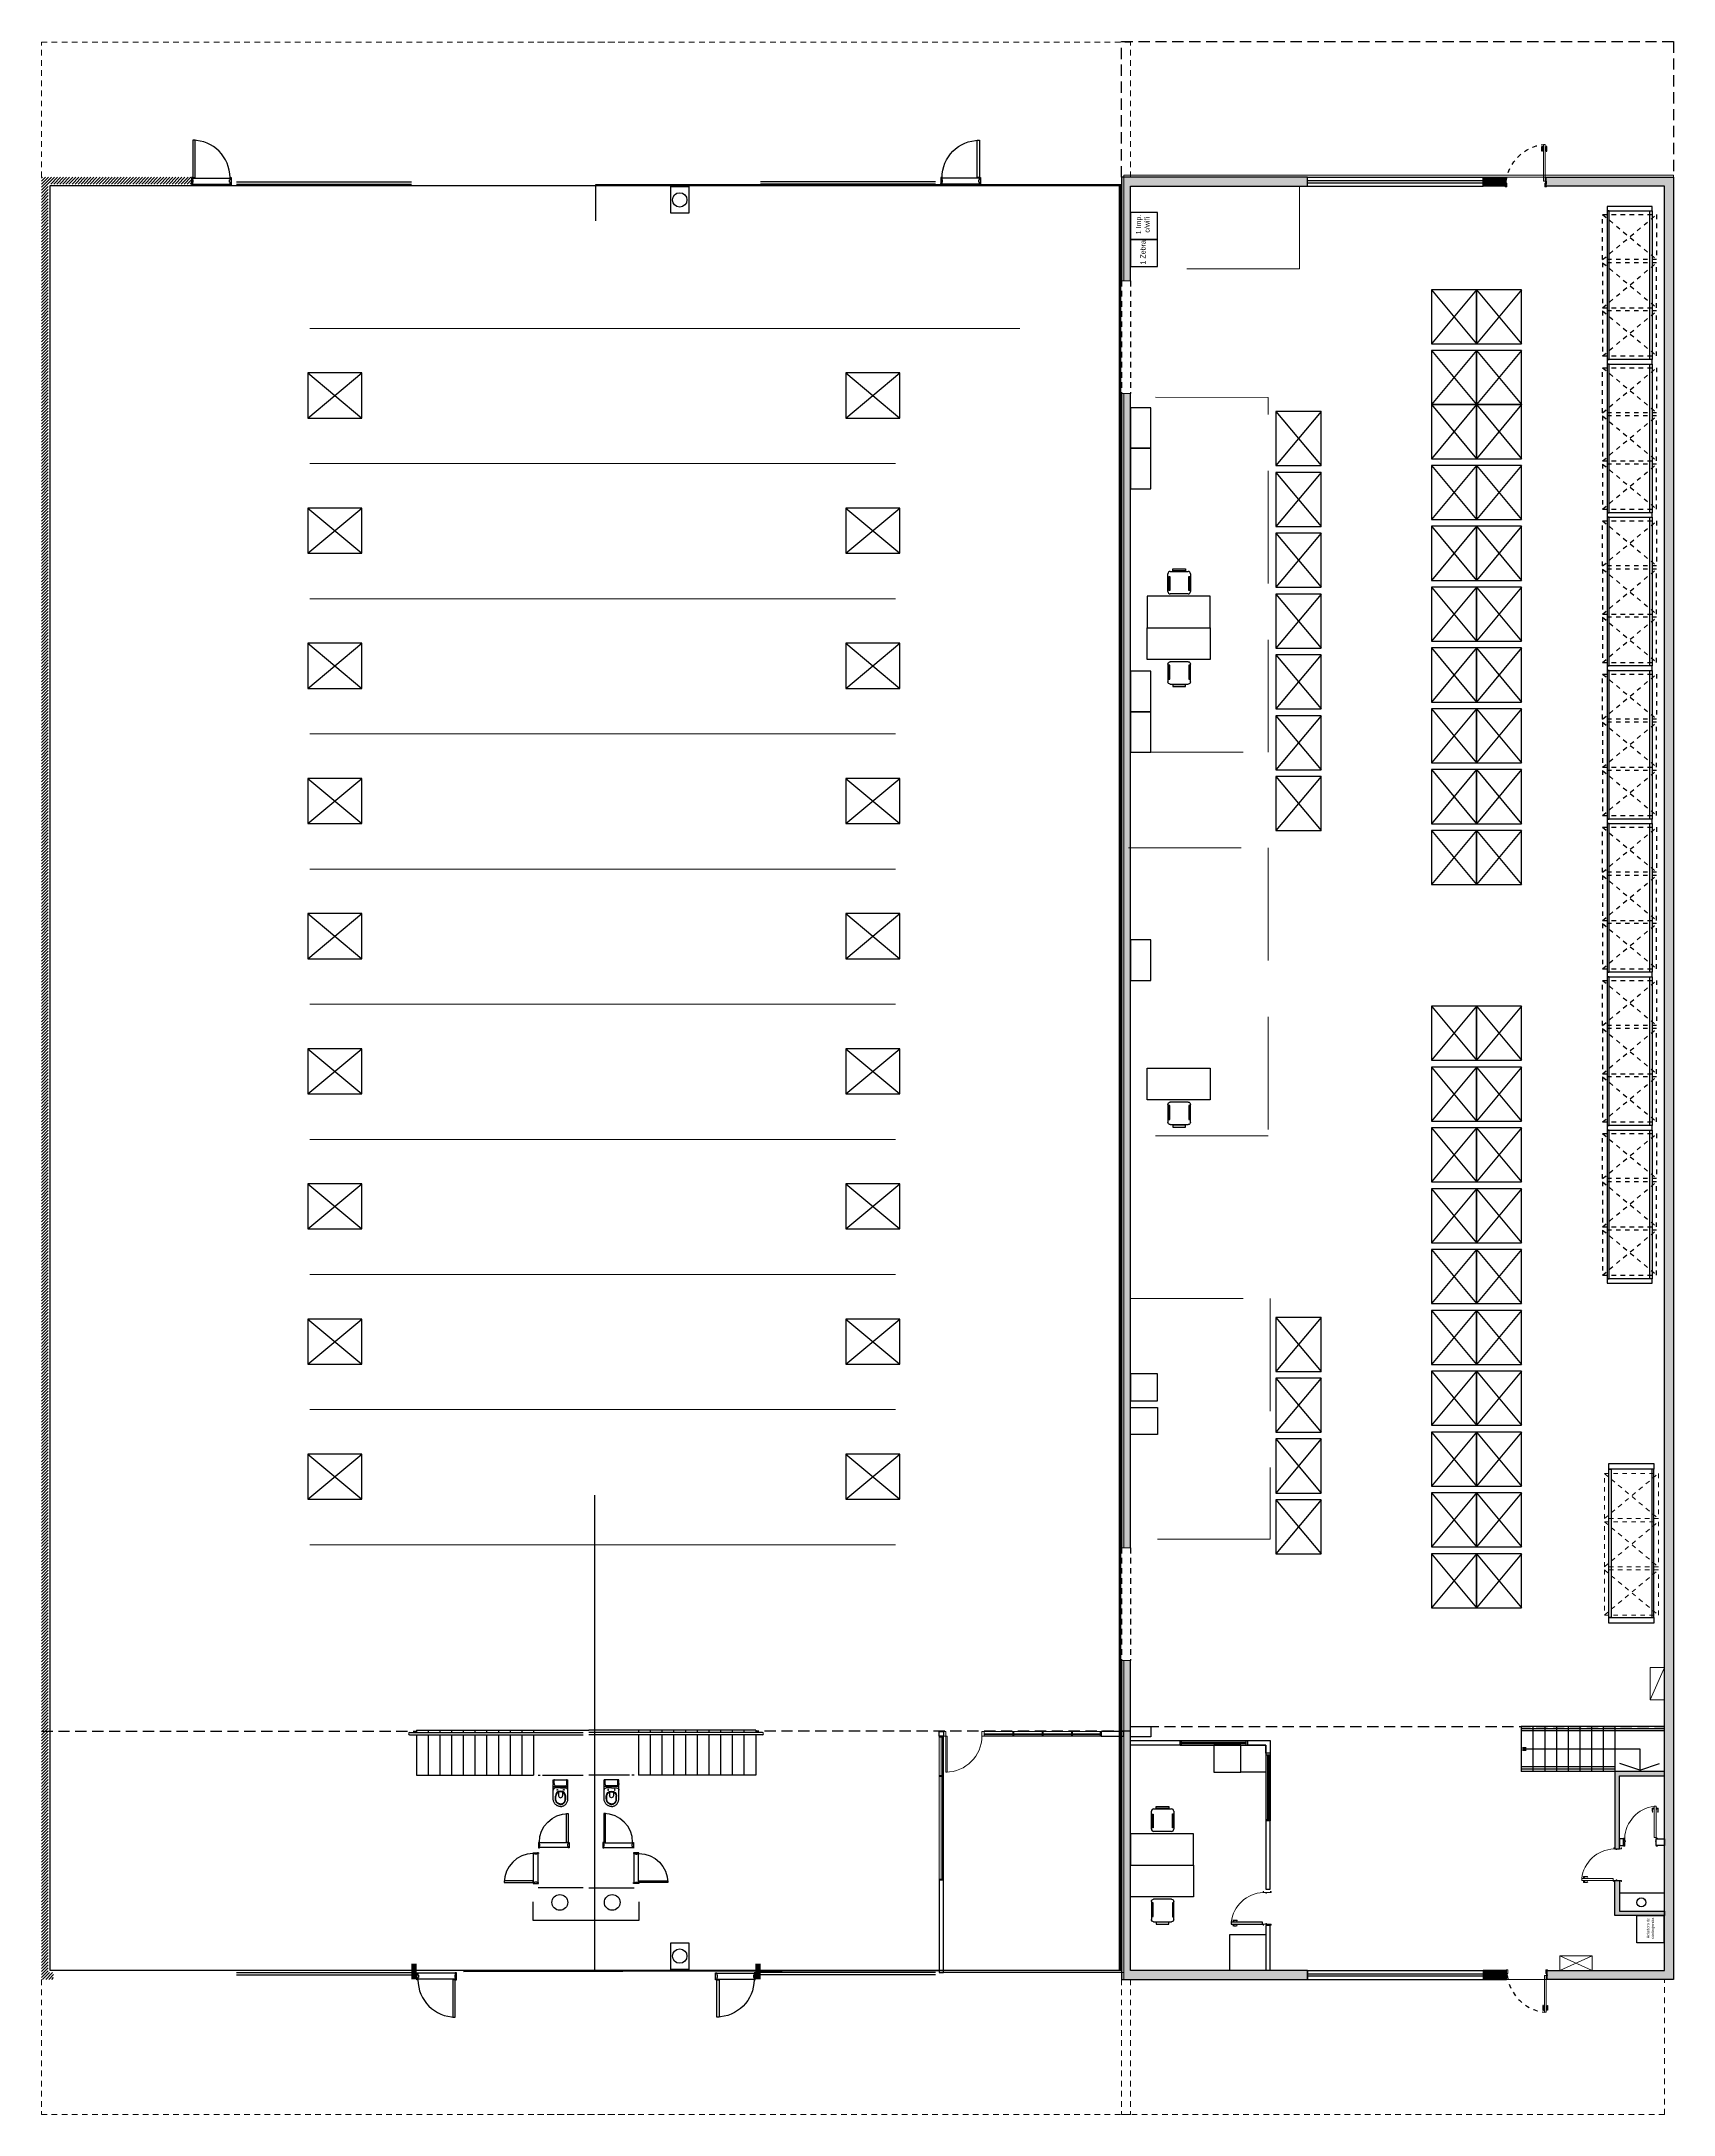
# Model space of a CAD drawing. Header units: millimetres. Extents: x 157.8 to 194, y 104.6 to 150.7.
import ezdxf

# ---------------------------------------------------------------- set-up
doc = ezdxf.new("R2010")
doc.units = ezdxf.units.MM
for name, pattern in [('CONTINUA', [0]), ('DASHED', [0.75, 0.5, -0.25]), ('DASHED2', [0.375, 0.25, -0.125]), ('HIDDEN', [0.375, 0.25, -0.125]), ('HIDDEN2', [0.1875, 0.125, -0.0625])]:
    doc.linetypes.add(name, pattern=pattern)
for name, color, linetype in [('00- Refuerzos', 254, 'Continuous'), ('00-Muros', 252, 'Continuous'), ('02-Instalación eléctrica', 10, 'Continuous'), ('10-CARP-HOJA-PUER', 4, 'Continuous'), ('10-CARP-INSE-BLOQ', 7, 'Continuous'), ('10-CARP-MANO-ABRI', 7, 'Continuous'), ('10-CARP-MARC', 2, 'Continuous'), ('10-CARP-SLIA', 15, 'Continuous'), ('10-M-A-300', 7, 'Continuous'), ('BASTIDOR', 5, 'Continuous'), ('Carpintería', 3, 'Continuous'), ('Demolicion', 30, 'Continuous'), ('Durlock', 2, 'Continuous'), ('EQ - Pallets', 253, 'Continuous'), ('Escaleras', 2, 'Continuous'), ('Estanterías Livianas', 161, 'Continuous'), ('fondos', 9, 'Continuous'), ('Hatch Muros', 252, 'Continuous'), ('Heladera', 252, 'Continuous'), ('LARGUERO_2300', 42, 'Continuous'), ('Mobiliario', 251, 'Continuous'), ('MUEBLES', 252, 'CONTINUA'), ('Muros', 7, 'Continuous'), ('Rack de Sistemas', 3, 'Continuous'), ('Racks', 252, 'Continuous'), ('racks pallets', 20, 'Continuous'), ('SANITARIOS', 1, 'Continuous'), ('varios', 40, 'Continuous')]:
    doc.layers.add(name, color=color, linetype=linetype)
for name, color, linetype, lineweight in [('000 ALE LINEA DE CALLES', 252, 'Continuous', 9), ('Contorno', 2, 'Continuous', 0), ('corte', 7, 'Continuous', 30), ('Delimitación de sectores', 6, 'Continuous', 20), ('MERCADERIA', 252, 'Continuous', 5), ('OCASA_TODAS_r08$0$CARP-BARRIDO', 1, 'Continuous', 15), ('OCASA_TODAS_r08$0$CARP-HERRAJES', 9, 'Continuous', 15), ('OCASA_TODAS_r08$0$CARP-MARCO', 3, 'Continuous', 20), ('OCASA_TODAS_r08$0$Estructura', 7, 'Continuous', 20), ('Tableros eléctricos', 252, 'Continuous', 20)]:
    doc.layers.add(name, color=color, linetype=linetype, lineweight=lineweight)
doc.layers.add('vista', color=7, linetype='Continuous', lineweight=5, transparency=0.65)
doc.styles.add('IRI-OCASA-Layout R 9$0$Standard', font='arial.ttf')

# ---------------------------------------------------------------- blocks, each defined once
blk = doc.blocks.new('*U9')
at = {"layer": '10-CARP-HOJA-PUER'}
blk.add_lwpolyline([(-0.01, 0.02), (-0.01, 0.06), (-0.65, 0.06), (-0.65, 0.02), (-0.01, 0.02)], dxfattribs=at)
at = {"layer": '10-CARP-MANO-ABRI'}
blk.add_arc((-0.01, 0.02), 0.64, 90, 180, dxfattribs=at)
at = {"layer": '10-CARP-MARC'}
for points in [[(0.1, 0.68), (0.11, 0.68), (0.11, 0.66), (0.07, 0.66), (0.07, 0.65), (0.03, 0.65), (0.03, 0.66), (-0.01, 0.66), (-0.01, 0.68), (0, 0.68)], [(0.1, 0), (0.11, 0), (0.11, 0.02), (0.07, 0.02), (0.07, 0.03), (0.03, 0.03), (0.03, 0.02), (-0.01, 0.02), (-0.01, 0), (0, 0)]]:
    blk.add_lwpolyline(points, dxfattribs=at)
at = {"layer": '10-CARP-SLIA'}
for p, q in [((0, 0), (0, 0.68)), ((0.1, 0), (0.1, 0.68))]:
    blk.add_line(p, q, dxfattribs=at)
at = {"layer": '10-M-A-300'}
for points in [[(0, 0.68), (0.1, 0.68), (0.1, 0.69)], [(0, 0), (0.1, 0)]]:
    blk.add_lwpolyline(points, dxfattribs=at)
blk = doc.blocks.new('*U10')
at = {"layer": '10-CARP-HOJA-PUER'}
blk.add_lwpolyline([(-0.01, 0.02), (-0.01, 0.06), (-0.65, 0.06), (-0.65, 0.02), (-0.01, 0.02)], dxfattribs=at)
at = {"layer": '10-CARP-MANO-ABRI'}
blk.add_arc((-0.01, 0.02), 0.64, 90, 180, dxfattribs=at)
at = {"layer": '10-CARP-MARC'}
for points in [[(0.1, 0.68), (0.11, 0.68), (0.11, 0.66), (0.07, 0.66), (0.07, 0.65), (0.03, 0.65), (0.03, 0.66), (-0.01, 0.66), (-0.01, 0.68), (0, 0.68)], [(0.1, 0), (0.11, 0), (0.11, 0.02), (0.07, 0.02), (0.07, 0.03), (0.03, 0.03), (0.03, 0.02), (-0.01, 0.02), (-0.01, 0), (0, 0)]]:
    blk.add_lwpolyline(points, dxfattribs=at)
at = {"layer": '10-CARP-SLIA'}
for p, q in [((0, 0), (0, 0.68)), ((0.1, 0), (0.1, 0.68))]:
    blk.add_line(p, q, dxfattribs=at)
at = {"layer": '10-M-A-300'}
for points in [[(0, 0.68), (0.1, 0.68), (0.1, 0.69)], [(0, 0), (0.1, 0)]]:
    blk.add_lwpolyline(points, dxfattribs=at)
blk = doc.blocks.new('A$C307D73ED')
at = {"layer": 'SANITARIOS', "color": 1}
for p, q in [((0.001858, 0.594001), (0.325967, 0.594001)), ((0.001858, 0.51315), (0.001858, 0.594001)), ((0.024358, 0.495001), (0.024358, 0.585001)), ((0.303467, 0.495001), (0.303467, 0.585001)), ((0.001858, 0.445501), (0.325967, 0.445501)), ((0.163913, 0.414037), (0.049108, 0.414037)), ((0.060358, 0.459001), (0.267467, 0.459001)), ((0.121163, 0.315515), (0.121163, 0.238537)), ((0.163913, 0.414037), (0.278717, 0.414037)), ((0.163913, 0.414037), (0.278717, 0.414037)), ((0.206663, 0.315515), (0.206663, 0.238537))]:
    blk.add_line(p, q, dxfattribs=at)
blk.add_lwpolyline([(0, 0.51315), (0, 0.490596), (0.010731, 0.490596), (0.010731, 0.51315)], close=True, dxfattribs=at)
for points in [[(0.001858, 0.516666), (0.001858, 0.594001)], [(0.163913, 0.000002), (0.163202, 0.000001), (0.163202, 0.000001), (0.150528, 0.000043), (0.1361, 0.002276), (0.119943, 0.007381), (0.104511, 0.013419), (0.089751, 0.020129), (0.075661, 0.028851), (0.062913, 0.038244), (0.050837, 0.048979), (0.040102, 0.061056), (0.030708, 0.073803), (0.021986, 0.087893), (0.015277, 0.102654), (0.009239, 0.118085), (0.005213, 0.134188), (0.002529, 0.15029), (0.001858, 0.167734), (0.001858, 0.490596)], [(0.010731, 0.510192), (0.019243, 0.510192), (0.019243, 0.493554), (0.010731, 0.493554)], [(0.163913, 0.000002), (0.164623, 0.000001), (0.164623, 0.000001), (0.177297, 0.000043), (0.191725, 0.002276), (0.207882, 0.007381), (0.223314, 0.013419), (0.238074, 0.020129), (0.252164, 0.028851), (0.264912, 0.038244), (0.276989, 0.048979), (0.287724, 0.061056), (0.297117, 0.073803), (0.305839, 0.087893), (0.312548, 0.102654), (0.318587, 0.118085), (0.322612, 0.134188), (0.325296, 0.15029), (0.325967, 0.167734), (0.325967, 0.594001)], [(0.163913, 0.047274), (0.156365, 0.047676), (0.145734, 0.049053), (0.134341, 0.052486), (0.12291, 0.056959), (0.112053, 0.061894), (0.102154, 0.068022), (0.092686, 0.074998), (0.084305, 0.082447), (0.076856, 0.090828), (0.069879, 0.100296), (0.063751, 0.110195), (0.058816, 0.121052), (0.054343, 0.132483), (0.05151, 0.143817), (0.049629, 0.155101), (0.049108, 0.168643), (0.049108, 0.229524)], [(0.16439, 0.056262), (0.157183, 0.056645), (0.147623, 0.057884), (0.137283, 0.060999), (0.126414, 0.065252), (0.116301, 0.069849), (0.1072, 0.075483), (0.098357, 0.081999), (0.09068, 0.088822), (0.083856, 0.096499), (0.07734, 0.105342), (0.071706, 0.114443), (0.067109, 0.124556), (0.062935, 0.135225), (0.060328, 0.145651), (0.0586, 0.156018), (0.058108, 0.168816), (0.058108, 0.230235)], [(0.163435, 0.056262), (0.170642, 0.056645), (0.180202, 0.057884), (0.190542, 0.060999), (0.201411, 0.065252), (0.211524, 0.069849), (0.220625, 0.075483), (0.229468, 0.081999), (0.237145, 0.088822), (0.243969, 0.096499), (0.250485, 0.105342), (0.256119, 0.114443), (0.260716, 0.124556), (0.26489, 0.135225), (0.267497, 0.145651), (0.269225, 0.156018), (0.269717, 0.168816), (0.269717, 0.230235)], [(0.163913, 0.047274), (0.17146, 0.047676), (0.182091, 0.049053), (0.193484, 0.052486), (0.204915, 0.056959), (0.215772, 0.061894), (0.225671, 0.068022), (0.235139, 0.074998), (0.24352, 0.082447), (0.250969, 0.090828), (0.257946, 0.100296), (0.264074, 0.110195), (0.269009, 0.121052), (0.273482, 0.132483), (0.276315, 0.143817), (0.278196, 0.155101), (0.278717, 0.168643), (0.278717, 0.229524)]]:
    blk.add_lwpolyline(points, dxfattribs=at)
for centre in [(0.090687, 0.371148), (0.237138, 0.371148)]:
    blk.add_circle(centre, 0.00631, dxfattribs=at)
for centre, radius, start, end in [((0.033358, 0.585001), 0.009, 90, 180), ((0.060358, 0.495001), 0.036, 180, 270), ((0.267467, 0.495001), 0.036, 270, 0), ((0.294467, 0.585001), 0.009, 0, 90), ((0.049108, 0.366787), 0.04725, 90, 185.465024), ((0.163951, 0.229432), 0.114843, 90.019177, 179.953703), ((0.163948, 0.229432), 0.105843, 90.019177, 179.953703), ((0.163913, 0.238537), 0.088052, 60.954108, 119.045892), ((0.163913, 0.238537), 0.04275, 180, 0), ((0.163874, 0.229432), 0.114843, 0.046297, 89.980823), ((0.163877, 0.229432), 0.105843, 0.046297, 89.980823), ((0.278717, 0.366787), 0.04725, 354.534976, 90)]:
    blk.add_arc(centre, radius, start, end, dxfattribs=at)
blk = doc.blocks.new('IRI-OCASA-Layout R 9$0$OCA_SILLA')
at = {"linetype": 'Continuous'}
for p, q in [((0.1049, 0.4983), (0.5023, 0.4983)), ((0.0549, 0.05), (0.0549, 0.4483)), ((0.5023, 0), (0.1049, 0)), ((0.5523, 0.4483), (0.5523, 0.05))]:
    blk.add_line(p, q, dxfattribs=at)
for points in [[(0.1654, 0.4663), (0.1654, 0.4876), (0.4749, 0.4876), (0.4749, 0.4663)], [(0, 0.1087), (0, 0.3889), (0.0427, 0.3889), (0.0427, 0.1087)], [(0.1681, 0.0207), (0.1681, 0.0394), (0.4749, 0.0394), (0.4749, 0.0207)]]:
    blk.add_lwpolyline(points, close=True, dxfattribs=at)
for centre, start, end in [((0.1049, 0.4483), 90, 180), ((0.5023, 0.4483), 0, 90), ((0.1049, 0.05), 180, 270), ((0.5023, 0.05), 270, 0)]:
    blk.add_arc(centre, 0.05, start, end, dxfattribs=at)
blk = doc.blocks.new('Escritorio_1.40x0.70')
at = {"layer": 'Mobiliario'}
blk.add_lwpolyline([(0, 0), (-0.7, 0), (-0.7, -1.4), (0, -1.4)], close=True, dxfattribs=at)
at = {"layer": 'Mobiliario', "rotation": 180}
blk.add_blockref('IRI-OCASA-Layout R 9$0$OCA_SILLA', (0.605839, -0.46192), dxfattribs=at)
blk = doc.blocks.new('A$C49CE79F2')
at = {"layer": 'Carpintería', "lineweight": 9}
for p, q in [((-60, 907.981707, 7.994941), (-60, 887.981707, 7.994941)), ((-60, 907.981707, 7.994941), (-60, 887.981707, 7.994941)), ((-60, 907.981707, 7.994941), (-60, 887.981707, 7.994941)), ((-60, 907.981707, 7.994941), (-60, 887.981707, 7.994941)), ((-60, 887.981707, 7.994941), (-20, 887.981707, 7.994941)), ((-60, 887.981707, 7.994941), (-20, 887.981707, 7.994941)), ((-60, 887.981707, 7.994941), (-20, 887.981707, 7.994941)), ((-60, 887.981707, 7.994941), (-20, 887.981707, 7.994941)), ((-55, 912.981707, 7.994941), (-50, 912.981707, 7.994941)), ((-55, 912.981707, 7.994941), (-50, 912.981707, 7.994941)), ((-50, 902.981707, 7.994941), (0, 902.981707, 7.994941)), ((-50, 902.981707, 7.994941), (0, 902.981707, 7.994941)), ((-50, 902.981707, 7.994941), (0, 902.981707, 7.994941)), ((-50, 902.981707, 7.994941), (0, 902.981707, 7.994941)), ((-50, 902.981707, 7.994941), (0, 902.981707, 7.994941)), ((-50, 902.981707, 7.994941), (0, 902.981707, 7.994941)), ((-50, 902.981707, 7.994941), (0, 902.981707, 7.994941)), ((-50, 902.981707, 7.994941), (0, 902.981707, 7.994941)), ((-50, 902.981707, 7.994941), (0, 902.981707, 7.994941)), ((-50, 902.981707, 7.994941), (0, 902.981707, 7.994941)), ((-50, 902.981707, 7.994941), (0, 902.981707, 7.994941)), ((-50, 902.981707, 7.994941), (50, 902.981707, 7.994941)), ((-20, 887.981707, 7.994941), (-20, 872.981707, 7.994941)), ((-20, 887.981707, 7.994941), (-20, 872.981707, 7.994941)), ((-20, 887.981707, 7.994941), (-20, 872.981707, 7.994941)), ((-20, 887.981707, 7.994941), (-20, 872.981707, 7.994941)), ((-20, 872.981707, 7.994941), (5, 872.981707, 7.994941)), ((-20, 872.981707, 7.994941), (5, 872.981707, 7.994941)), ((-20, 872.981707, 7.994941), (5, 872.981707, 7.994941)), ((-20, 872.981707, 7.994941), (55, 872.981707, 7.994941)), ((50, 912.981707, 7.994941), (55, 912.981707, 7.994941)), ((50, 912.981707, 7.994941), (55, 912.981707, 7.994941)), ((60, 907.981707, 7.994941), (60, 877.981707, 7.994941)), ((60, 907.981707, 7.994941), (60, 877.981707, 7.994941)), ((60, 907.981707, 7.994941), (60, 877.981707, 7.994941)), ((60, 907.981707, 7.994941), (60, 877.981707, 7.994941)), ((-874.982858, 20.285966), (-874.982858, 60.285966)), ((-874.982858, 60.285966), (-65, 60)), ((-874.982858, 20.285966), (-874.982858, 60.285966)), ((-874.982858, 60.285966), (-65, 60)), ((-874.982858, 20.285966), (-874.982858, 60.285966)), ((-874.982858, 60.285966), (-65, 60)), ((-874.982858, 20.285966), (-874.982858, 60.285966)), ((-874.982858, 60.285966), (-65, 60)), ((-65, 20), (-874.982858, 20.285966)), ((-65, 20), (-874.982858, 20.285966)), ((-65, 20), (-874.982858, 20.285966)), ((-65, 20), (-874.982858, 20.285966)), ((-65, 60), (-65, 20)), ((-65, 60), (-65, 20)), ((-65, 60), (-65, 20)), ((-65, 60), (-65, 20)), ((-60, 15), (-20, 15)), ((-60, -5), (-60, 15)), ((-60, 15), (-20, 15)), ((-60, -5), (-60, 15)), ((-60, 15), (-20, 15)), ((-60, -5), (-60, 15)), ((-60, 15), (-20, 15)), ((-60, -5), (-60, 15)), ((-50, 0), (0, 0)), ((-50, 0), (0, 0)), ((-50, 0), (0, 0)), ((-50, 0), (0, 0)), ((-50, 0), (0, 0)), ((-50, 0), (0, 0)), ((-50, 0), (0, 0)), ((-50, 0), (0, 0)), ((-50, 0), (0, 0)), ((-50, 0), (0, 0)), ((-50, 0), (0, 0)), ((-50, 0), (50, 0)), ((-20, 15), (-20, 30)), ((-20, 30), (5, 30)), ((-20, 15), (-20, 30)), ((-20, 30), (5, 30)), ((-20, 15), (-20, 30)), ((-20, 30), (5, 30)), ((-20, 15), (-20, 30)), ((-20, 30), (55, 30)), ((60, -5), (60, 25)), ((60, -5), (60, 25)), ((60, -5), (60, 25)), ((60, -5), (60, 25)), ((-55, -10), (-50, -10)), ((-55, -10), (-50, -10)), ((50, -10), (55, -10)), ((50, -10), (55, -10))]:
    blk.add_line(p, q, dxfattribs=at)
at = {"layer": 'Carpintería'}
for p, q in [((-50, 912.981707, 7.994941), (-50, 902.981707, 7.994941)), ((-50, 912.981707, 7.994941), (-50, 902.981707, 7.994941)), ((-50, 912.981707, 7.994941), (-50, 902.981707, 7.994941)), ((-50, 912.981707, 7.994941), (-50, 902.981707, 7.994941)), ((-50, 902.981707, 7.994941), (0, 902.981707, 7.994941)), ((-50, 902.981707, 7.994941), (0, 902.981707, 7.994941)), ((50, 912.981707, 7.994941), (50, 902.981707, 7.994941)), ((50, 912.981707, 7.994941), (50, 902.981707, 7.994941)), ((50, 912.981707, 7.994941), (50, 902.981707, 7.994941)), ((-50, 0), (0, 0)), ((-50, -10), (-50, 0)), ((-50, -10), (-50, 0)), ((-50, 0), (0, 0)), ((-50, -10), (-50, 0)), ((-50, -10), (-50, 0)), ((50, -10), (50, 0)), ((50, -10), (50, 0)), ((50, -10), (50, 0))]:
    blk.add_line(p, q, dxfattribs=at)
at = {"layer": 'Carpintería', "color": 252}
for p, q in [((-732.821822, 93.577966), (-835.875822, 93.577966)), ((-835.875822, 93.577966), (-835.875822, 79.511966)), ((-732.821822, 93.577966), (-835.875822, 93.577966)), ((-835.875822, 93.577966), (-835.875822, 79.511966)), ((-732.821822, 93.577966), (-835.875822, 93.577966)), ((-835.875822, 93.577966), (-835.875822, 79.511966)), ((-732.821822, 93.577966), (-835.875822, 93.577966)), ((-835.875822, 93.577966), (-835.875822, 79.511966)), ((-835.875822, 79.511966), (-826.499822, 79.511966)), ((-835.875822, 79.511966), (-826.499822, 79.511966)), ((-835.875822, 79.511966), (-826.499822, 79.511966)), ((-835.875822, 79.511966), (-826.499822, 79.511966)), ((-835.875822, 60.285966), (-835.875822, 69.353966)), ((-835.875822, 69.353966), (-803.059822, 69.353966)), ((-835.875822, 60.285966), (-835.875822, 69.353966)), ((-835.875822, 69.353966), (-803.059822, 69.353966)), ((-835.875822, 60.285966), (-835.875822, 69.353966)), ((-835.875822, 69.353966), (-803.059822, 69.353966)), ((-835.875822, 60.285966), (-835.875822, 69.353966)), ((-835.875822, 69.353966), (-803.059822, 69.353966)), ((-835.875822, 20.285966), (-835.875822, 11.217966)), ((-835.875822, 20.285966), (-835.875822, 11.217966)), ((-835.875822, 20.285966), (-835.875822, 11.217966)), ((-835.875822, 20.285966), (-835.875822, 11.217966)), ((-835.875822, 11.217966), (-803.059822, 11.217966)), ((-835.875822, 11.217966), (-803.059822, 11.217966)), ((-835.875822, 11.217966), (-803.059822, 11.217966)), ((-835.875822, 11.217966), (-803.059822, 11.217966)), ((-835.875822, -13.006034), (-835.875822, 1.059966)), ((-835.875822, 1.059966), (-826.499822, 1.059966)), ((-835.875822, -13.006034), (-835.875822, 1.059966)), ((-835.875822, 1.059966), (-826.499822, 1.059966)), ((-835.875822, -13.006034), (-835.875822, 1.059966)), ((-835.875822, 1.059966), (-826.499822, 1.059966)), ((-835.875822, -13.006034), (-835.875822, 1.059966)), ((-835.875822, 1.059966), (-826.499822, 1.059966)), ((-826.499822, 69.353966), (-826.499822, 79.511966)), ((-826.499822, 79.511966), (-812.045822, 79.511966)), ((-826.499822, 79.511966), (-732.821822, 79.511966)), ((-826.499822, 69.353966), (-826.499822, 79.511966)), ((-826.499822, 79.511966), (-812.045822, 79.511966)), ((-826.499822, 79.511966), (-732.821822, 79.511966)), ((-826.499822, 69.353966), (-826.499822, 79.511966)), ((-826.499822, 79.511966), (-812.045822, 79.511966)), ((-826.499822, 79.511966), (-732.821822, 79.511966)), ((-826.499822, 69.353966), (-826.499822, 79.511966)), ((-826.499822, 79.511966), (-812.045822, 79.511966)), ((-826.499822, 79.511966), (-732.821822, 79.511966)), ((-826.499822, 11.217966), (-826.499822, 1.059966)), ((-826.499822, 11.217966), (-826.499822, 1.059966)), ((-826.499822, 11.217966), (-826.499822, 1.059966)), ((-826.499822, 11.217966), (-826.499822, 1.059966)), ((-826.499822, 1.059966), (-812.045822, 1.059966)), ((-826.499822, 1.059966), (-732.821822, 1.059966)), ((-826.499822, 1.059966), (-812.045822, 1.059966)), ((-826.499822, 1.059966), (-732.821822, 1.059966)), ((-826.499822, 1.059966), (-812.045822, 1.059966)), ((-826.499822, 1.059966), (-732.821822, 1.059966)), ((-826.499822, 1.059966), (-812.045822, 1.059966)), ((-826.499822, 1.059966), (-732.821822, 1.059966)), ((-812.045822, 79.511966), (-812.045822, 69.353966)), ((-812.045822, 79.511966), (-812.045822, 69.353966)), ((-812.045822, 79.511966), (-812.045822, 69.353966)), ((-812.045822, 79.511966), (-812.045822, 69.353966)), ((-812.045822, 1.059966), (-812.045822, 11.217966)), ((-812.045822, 1.059966), (-812.045822, 11.217966)), ((-812.045822, 1.059966), (-812.045822, 11.217966)), ((-812.045822, 1.059966), (-812.045822, 11.217966)), ((-803.059822, 69.353966), (-803.059822, 60.285966)), ((-803.059822, 69.353966), (-803.059822, 60.285966)), ((-803.059822, 69.353966), (-803.059822, 60.285966)), ((-803.059822, 69.353966), (-803.059822, 60.285966)), ((-803.059822, 11.217966), (-803.059822, 20.285966)), ((-803.059822, 11.217966), (-803.059822, 20.285966)), ((-803.059822, 11.217966), (-803.059822, 20.285966)), ((-803.059822, 11.217966), (-803.059822, 20.285966)), ((-732.821822, 79.511966), (-732.821822, 93.577966)), ((-732.821822, 79.511966), (-732.821822, 93.577966)), ((-732.821822, 79.511966), (-732.821822, 93.577966)), ((-732.821822, 79.511966), (-732.821822, 93.577966)), ((-732.821822, 1.059966), (-732.821822, -13.006034)), ((-732.821822, 1.059966), (-732.821822, -13.006034)), ((-732.821822, 1.059966), (-732.821822, -13.006034)), ((-732.821822, 1.059966), (-732.821822, -13.006034)), ((-732.821822, -13.006034), (-835.875822, -13.006034)), ((-732.821822, -13.006034), (-835.875822, -13.006034)), ((-732.821822, -13.006034), (-835.875822, -13.006034)), ((-732.821822, -13.006034), (-835.875822, -13.006034))]:
    blk.add_line(p, q, dxfattribs=at)
at = {"layer": 'Carpintería', "lineweight": 9}
blk.add_circle((-65, 15), 5, dxfattribs=at)
blk.add_circle((-65, 15), 5, dxfattribs=at)
blk.add_circle((-65, 15), 5, dxfattribs=at)
blk.add_circle((-65, 15), 5, dxfattribs=at)
at = {"layer": 'Carpintería', "color": 252, "linetype": 'HIDDEN', "ltscale": 0.01}
blk.add_arc((55.211858, -40.541058, 15.989881), 935.643253, 97.073155, 173.813665, dxfattribs=at)
at = {"layer": 'Carpintería', "lineweight": 9}
for centre, start, end in [((-55, 907.981707, 7.994941), 90, 180), ((-55, 907.981707, 7.994941), 90, 180), ((55, 907.981707, 7.994941), 0, 90), ((55, 907.981707, 7.994941), 0, 90), ((55, 877.981707, 7.994941), 270, 0), ((55, 877.981707, 7.994941), 270, 0), ((55, 877.981707, 7.994941), 270, 0), ((55, 877.981707, 7.994941), 270, 0), ((55, 25), 0, 90), ((55, 25), 0, 90), ((55, 25), 0, 90), ((55, 25), 0, 90), ((-55, -5), 180, 270), ((-55, -5), 180, 270), ((55, -5), 270, 0), ((55, -5), 270, 0)]:
    blk.add_arc(centre, 5, start, end, dxfattribs=at)
blk = doc.blocks.new('OCASA_TODAS_r08$0$P14 14')
at = {"extrusion": (1.67932e-05, 6.2673e-05, 1), "elevation": -0.001837}
blk.add_lwpolyline([(-21.204706, -23.509385), (-21.204706, -24.205028), (-21.1602, -24.205028), (-21.1602, -23.509385)], close=True, dxfattribs=at)
at = {"layer": 'OCASA_TODAS_r08$0$CARP-BARRIDO'}
blk.add_arc((-21.113856, -23.463412, -0.000123), 0.74716, 182.383766, 263.015925, dxfattribs=at)
at = {"layer": 'OCASA_TODAS_r08$0$CARP-HERRAJES', "extrusion": (1.67932e-05, 6.2673e-05, 1)}
for p, q in [((-21.247938, -24.146459, 0.000046), (-21.247938, -24.093511, 0.000043)), ((-21.247938, -24.146459, 0.000046), (-21.246979, -24.163857, 0.000047)), ((-21.230468, -24.164323, 0.000047), (-21.245163, -24.165142, 0.000047)), ((-21.230132, -24.146833, 0.000046), (-21.21806, -24.145926, 0.000045)), ((-21.230132, -24.164323, 0.000047), (-21.230132, -24.146833, 0.000046)), ((-21.230132, -24.164323, 0.000047), (-21.21806, -24.16523, 0.000047)), ((-21.21806, -24.167354, 0.000047), (-21.21806, -24.143802, 0.000045)), ((-21.216658, -24.1424, 0.000045), (-21.204706, -24.1424, 0.000045)), ((-21.216658, -24.168756, 0.000047), (-21.204706, -24.168756, 0.000047)), ((-21.204706, -24.168756, 0.000047), (-21.204706, -24.1424, 0.000045)), ((-21.148248, -24.1424, 0.000044), (-21.1602, -24.1424, 0.000044)), ((-21.1602, -24.168756, 0.000046), (-21.1602, -24.1424, 0.000044)), ((-21.148248, -24.168756, 0.000046), (-21.1602, -24.168756, 0.000046)), ((-21.146846, -24.167354, 0.000046), (-21.146846, -24.143802, 0.000044)), ((-21.134774, -24.146833, 0.000044), (-21.146846, -24.145926, 0.000044)), ((-21.134774, -24.164323, 0.000045), (-21.146846, -24.16523, 0.000045)), ((-21.134774, -24.164323, 0.000045), (-21.134774, -24.146833, 0.000044)), ((-21.134439, -24.164323, 0.000045), (-21.119743, -24.165142, 0.000045)), ((-21.116968, -24.146459, 0.000044), (-21.117927, -24.163857, 0.000045)), ((-21.116968, -24.146459, 0.000044), (-21.116968, -24.093511, 0.00004))]:
    blk.add_line(p, q, dxfattribs=at)
at = {"layer": 'OCASA_TODAS_r08$0$CARP-HERRAJES', "extrusion": (1.67932e-05, 6.2673e-05, 1), "elevation": -0.001824}
for points in [[(-21.242215, -24.135781), (-21.242215, -24.093511)], [(-21.122691, -24.135781), (-21.122691, -24.093511)]]:
    blk.add_lwpolyline(points, dxfattribs=at)
at = {"layer": 'OCASA_TODAS_r08$0$CARP-HERRAJES', "extrusion": (1.67932e-05, 6.2673e-05, 1)}
for centre, radius, start, end in [((-21.216689, -24.094466, -0.001824), 0.031264, 137.389588, 178.250158), ((-21.245579, -24.163803, -0.001824), 0.001402, 182.185883, 287.237894), ((-21.21662, -24.094509, -0.001824), 0.02562, 137.415505, 177.482987), ((-21.230991, -24.13562, -0.001824), 0.011225, 180.822772, 272.671199), ((-21.237471, -24.075105, -0.001824), 0.002867, 313.848385, 140.982624), ((-21.216658, -24.143802, -0.001824), 0.001402, 89.999987, 179.999987), ((-21.216658, -24.167354, -0.001824), 0.001402, 179.999987, 269.999987), ((-21.148248, -24.143802, -0.001824), 0.001402, 359.999987, 89.999987), ((-21.148248, -24.167354, -0.001824), 0.001402, 269.999987, 359.999987), ((-21.133915, -24.13562, -0.001824), 0.011225, 267.328776, 359.177203), ((-21.127436, -24.075105, -0.001824), 0.002867, 39.01735, 226.151589), ((-21.148286, -24.09451, -0.001824), 0.02562, 2.516987, 42.584469), ((-21.148217, -24.094466, -0.001824), 0.031264, 1.749816, 42.610387), ((-21.119328, -24.163803, -0.001824), 0.001402, 252.76208, 357.814091)]:
    blk.add_arc(centre, radius, start, end, dxfattribs=at)
at = {"layer": 'OCASA_TODAS_r08$0$CARP-MARCO'}
for p, q in [((-21.86037, -23.321288, -0.000008), (-21.88537, -23.321288, -0.000008)), ((-21.88537, -23.321288, -0.000008), (-21.88537, -23.336288, -0.000008)), ((-21.88537, -23.321288, -0.000008), (-21.88537, -23.337888, -0.000008)), ((-21.88377, -23.337888, -0.000008), (-21.88537, -23.337888, -0.000008)), ((-21.86197, -23.322888, -0.000008), (-21.88377, -23.322888, -0.000008)), ((-21.88377, -23.322888, -0.000008), (-21.88377, -23.336288, -0.000008)), ((-21.88377, -23.322888, -0.000008), (-21.88377, -23.337888, -0.000008)), ((-21.86197, -23.426088, -0.000008), (-21.86197, -23.322888, -0.000008)), ((-21.84697, -23.426088, -0.000008), (-21.86197, -23.426088, -0.000008)), ((-21.86197, -23.492888, -0.000008), (-21.86197, -23.437888, -0.000008)), ((-21.86197, -23.437888, -0.000008), (-21.84697, -23.437888, -0.000008)), ((-21.86037, -23.424488, -0.000008), (-21.86037, -23.321288, -0.000008)), ((-21.84537, -23.424488, -0.000008), (-21.86037, -23.424488, -0.000008)), ((-21.86037, -23.494488, -0.000008), (-21.86037, -23.439488, -0.000008)), ((-21.86037, -23.439488, -0.000008), (-21.84537, -23.439488, -0.000008)), ((-21.84697, -23.437888, -0.000008), (-21.84697, -23.426088, -0.000008)), ((-21.84537, -23.439488, -0.000008), (-21.84537, -23.424488, -0.000008)), ((-21.17537, -23.439488, -0.000008), (-21.17537, -23.424488, -0.000008)), ((-21.17537, -23.424488, -0.000008), (-21.16037, -23.424488, -0.000008)), ((-21.16037, -23.439488, -0.000008), (-21.17537, -23.439488, -0.000008)), ((-21.17377, -23.437888, -0.000008), (-21.17377, -23.426088, -0.000008)), ((-21.17377, -23.426088, -0.000008), (-21.15877, -23.426088, -0.000008)), ((-21.15877, -23.437888, -0.000008), (-21.17377, -23.437888, -0.000008)), ((-21.16037, -23.424488, -0.000008), (-21.16037, -23.321288, -0.000008)), ((-21.16037, -23.321288, -0.000008), (-21.13537, -23.321288, -0.000008)), ((-21.16037, -23.494488, -0.000008), (-21.16037, -23.439488, -0.000008)), ((-21.15877, -23.426088, -0.000008), (-21.15877, -23.322888, -0.000008)), ((-21.15877, -23.322888, -0.000008), (-21.13697, -23.322888, -0.000008)), ((-21.15877, -23.492888, -0.000008), (-21.15877, -23.437888, -0.000008)), ((-21.13697, -23.322888, -0.000008), (-21.13697, -23.336288, -0.000008)), ((-21.13697, -23.322888, -0.000008), (-21.13697, -23.337888, -0.000008)), ((-21.13697, -23.337888, -0.000008), (-21.13537, -23.337888, -0.000008)), ((-21.13537, -23.321288, -0.000008), (-21.13537, -23.336288, -0.000008)), ((-21.13537, -23.321288, -0.000008), (-21.13537, -23.337888, -0.000008)), ((-21.88537, -23.494488, -0.000008), (-21.88537, -23.477888, -0.000008)), ((-21.88377, -23.477888, -0.000008), (-21.88537, -23.477888, -0.000008)), ((-21.88537, -23.494488, -0.000008), (-21.88537, -23.479488, -0.000008)), ((-21.88537, -23.494488, -0.000008), (-21.86037, -23.494488, -0.000008)), ((-21.88377, -23.492888, -0.000008), (-21.88377, -23.477888, -0.000008)), ((-21.88377, -23.492888, -0.000008), (-21.88377, -23.479488, -0.000008)), ((-21.88377, -23.492888, -0.000008), (-21.86197, -23.492888, -0.000008)), ((-21.13537, -23.494488, -0.000008), (-21.16037, -23.494488, -0.000008)), ((-21.13697, -23.492888, -0.000008), (-21.15877, -23.492888, -0.000008)), ((-21.13697, -23.492888, -0.000008), (-21.13697, -23.477888, -0.000008)), ((-21.13697, -23.477888, -0.000008), (-21.13537, -23.477888, -0.000008)), ((-21.13697, -23.492888, -0.000008), (-21.13697, -23.479488, -0.000008)), ((-21.13537, -23.494488, -0.000008), (-21.13537, -23.477888, -0.000008)), ((-21.13537, -23.494488, -0.000008), (-21.13537, -23.479488, -0.000008))]:
    blk.add_line(p, q, dxfattribs=at)
blk.add_circle((-21.153754, -23.501298, -0.000008), 0.006, dxfattribs=at)
blk = doc.blocks.new('A$C0D016993')
at = {"linetype": 'DASHED', "ltscale": 0.05}
for points in [[(0, 1.2), (1, 1.2), (1, 0), (0, 0), (0, 1.2)], [(0, 1.2), (1, 0)], [(1, 1.2), (0, 0)]]:
    blk.add_lwpolyline(points, dxfattribs=at)
blk = doc.blocks.new('mecalux_nuevo_3.30x1.00')
at = {"layer": 'BASTIDOR'}
for points in [[(-1, 3.377), (-1, 3.5), (0, 3.5), (0, 3.377)], [(-1, 3.377), (-1, 3.5), (0, 3.5), (0, 3.377)], [(-1, -0.043), (-1, 0.08), (0, 0.08), (0, -0.043)]]:
    blk.add_lwpolyline(points, close=True, dxfattribs=at)
at = {"layer": 'LARGUERO_2300'}
for points in [[(-0.95, 0.08), (-0.95, 3.377), (-1, 3.377), (-1, 0.08)], [(-0.05, 0.08), (-0.05, 3.377), (0, 3.377), (0, 0.08)]]:
    blk.add_lwpolyline(points, close=True, dxfattribs=at)
at = {"layer": 'MERCADERIA', "color": 253, "xscale": -1, "rotation": 270}
blk.add_blockref('A$C0D016993', (-1.1, 2.32), dxfattribs=at)
at = {"layer": 'MERCADERIA', "color": 253, "rotation": 270}
for p in [(-1.1, 2.25), (-1.1, 1.18)]:
    blk.add_blockref('A$C0D016993', p, dxfattribs=at)
blk = doc.blocks.new('Clipboard2528')
at = {"layer": 'EQ - Pallets'}
blk.add_lwpolyline([(1.2, 1), (0, 1), (0, 0), (1.2, 0)], close=True, dxfattribs=at)
for points in [[(1.2, 1), (0, 0)], [(1.2, 0), (0, 1)]]:
    blk.add_lwpolyline(points, dxfattribs=at)
blk = doc.blocks.new('m3bblock')
at = {"layer": 'MUEBLES'}
for points in [[(-749.171764, 662.79461), (-749.071764, 662.79461), (-749.071764, 661.79461), (-749.171764, 661.79461)], [(-749.171764, 662.79461), (-749.071764, 662.79461), (-749.071764, 661.79461), (-749.171764, 661.79461)], [(-749.071764, 662.74461), (-745.771764, 662.74461), (-745.771764, 662.79461), (-749.071764, 662.79461)], [(-745.771764, 662.79461), (-745.671764, 662.79461), (-745.671764, 661.79461), (-745.771764, 661.79461)], [(-745.771764, 662.79461), (-745.671764, 662.79461), (-745.671764, 661.79461), (-745.771764, 661.79461)], [(-749.071764, 661.84461), (-745.771764, 661.84461), (-745.771764, 661.79461), (-749.071764, 661.79461)]]:
    blk.add_lwpolyline(points, close=True, dxfattribs=at)
at = {"layer": 'MUEBLES', "rotation": 180}
for p in [(-747.991764, 662.89461), (-746.921764, 662.89461)]:
    blk.add_blockref('A$C0D016993', p, dxfattribs=at)
at = {"layer": 'MUEBLES', "xscale": -1, "rotation": 180}
blk.add_blockref('A$C0D016993', (-746.851764, 662.89461), dxfattribs=at)

msp = doc.modelspace()

# ---------------------------------------------------------------- hatches: boundary and pattern name
at = {"layer": '00-Muros', "ltscale": 0.1}
h = msp.add_hatch(dxfattribs=at)
h.set_pattern_fill('ANSI31', color=256, scale=0.015)
h.set_pattern_definition([(45, (-6450.519764, -3465.52472), (-0.03367596045, 0.03367596045), [])])
h.paths.add_polyline_path([(161.158, 147.487, 0.075578), (161.148, 147.637), (157.83, 147.637), (157.83, 107.637), (158.1, 107.637), (158.1, 107.787), (157.98, 107.787), (157.98, 147.487), (158.22, 147.487)])
at = {"layer": 'fondos', "ltscale": 0.1}
h = msp.add_hatch(color=256, dxfattribs=at)
h.dxf.hatch_style = 1
h.paths.add_polyline_path([(166.16, 107.787), (166.16, 107.987), (166.04, 107.987), (166.04, 107.787)])
h.paths.add_polyline_path([(166.16, 107.637), (166.16, 107.787), (166.04, 107.787), (166.04, 107.637)])
h = msp.add_hatch(color=256, dxfattribs=at)
h.dxf.hatch_style = 1
h.paths.add_polyline_path([(173.67, 107.787), (173.67, 107.987), (173.79, 107.987), (173.79, 107.787)])
h.paths.add_polyline_path([(173.67, 107.637), (173.67, 107.787), (173.79, 107.787), (173.79, 107.637)])
at = {"layer": 'Hatch Muros'}
h = msp.add_hatch(color=256, dxfattribs=at)
h.dxf.hatch_style = 1
h.paths.add_polyline_path([(181.8, 145.339), (182, 145.339), (182, 147.437), (185.926, 147.437), (185.926, 147.637), (181.8, 147.637)])
h.paths.add_polyline_path([(182, 114.718), (181.8, 114.718), (181.8, 107.637), (185.926, 107.637), (185.926, 107.837), (182, 107.837)])
h.paths.add_polyline_path([(181.8, 117.218), (182, 117.218), (182, 142.839), (181.8, 142.839)])
h = msp.add_hatch(color=256, dxfattribs=at)
h.dxf.hatch_style = 1
h.paths.add_polyline_path([(190.322, 147.637), (190.322, 147.437), (189.826, 147.437), (189.826, 147.637)])
h = msp.add_hatch(color=256, dxfattribs=at)
h.dxf.hatch_style = 1
h.paths.add_polyline_path([(191.243, 107.637), (191.243, 107.837), (193.85, 107.837), (193.85, 147.437), (191.222, 147.437), (191.222, 147.637), (194.05, 147.637), (194.05, 107.637)])
h = msp.add_hatch(color=256, dxfattribs=at)
h.dxf.hatch_style = 1
h.paths.add_polyline_path([(192.75, 110.535), (192.85, 110.535), (192.85, 112.152), (193.85, 112.152), (193.85, 112.252), (192.75, 112.252)])
h = msp.add_hatch(color=256, dxfattribs=at)
h.dxf.hatch_style = 1
h.paths.add_polyline_path([(193.85, 109.052), (192.75, 109.052), (192.75, 109.829), (192.85, 109.829), (192.85, 109.152), (193.85, 109.152)])
h = msp.add_hatch(color=256, dxfattribs=at)
h.dxf.hatch_style = 1
h.paths.add_polyline_path([(190.343, 107.637), (190.343, 107.837), (189.826, 107.837), (189.826, 107.637)])

# ---------------------------------------------------------------- linework, layer by layer
at = {"layer": '00- Refuerzos', "ltscale": 0.1}
msp.add_line((169.85, 113.167), (169.978, 113.167), dxfattribs=at)
msp.add_lwpolyline([(167.195, 107.814), (177.807, 107.837), (181.784, 107.837), (181.784, 147.467), (170.123, 147.467), (170.123, 146.671)], dxfattribs=at)
at = {"layer": '00-Muros', "ltscale": 0.1}
for p, q in [((169.85, 109.667), (168.85, 109.667)), ((169.98, 109.667), (170.98, 109.667))]:
    msp.add_line(p, q, dxfattribs=at)
for centre in [(169.333, 109.346), (170.497, 109.346)]:
    msp.add_circle(centre, 0.175, dxfattribs=at)
at = {"layer": '000 ALE LINEA DE CALLES'}
for p, q in [((163.782, 144.283), (170.282, 144.283)), ((176.782, 144.283), (170.282, 144.283)), ((179.542, 144.283), (173.042, 144.283)), ((163.782, 141.283), (170.282, 141.283)), ((176.782, 141.283), (170.282, 141.283)), ((163.782, 138.283), (170.282, 138.283)), ((176.782, 138.283), (170.282, 138.283)), ((163.782, 135.283), (170.282, 135.283)), ((176.782, 135.283), (170.282, 135.283)), ((163.782, 132.283), (170.282, 132.283)), ((176.782, 132.283), (170.282, 132.283)), ((163.782, 129.283), (170.282, 129.283)), ((176.782, 129.283), (170.282, 129.283)), ((163.782, 126.283), (170.282, 126.283)), ((176.782, 126.283), (170.282, 126.283)), ((163.782, 123.283), (170.282, 123.283)), ((176.782, 123.283), (170.282, 123.283)), ((163.782, 120.283), (170.282, 120.283)), ((176.782, 120.283), (170.282, 120.283)), ((163.782, 117.283), (170.282, 117.283)), ((176.782, 117.283), (170.282, 117.283))]:
    msp.add_line(p, q, dxfattribs=at)
at = {"layer": '02-Instalación eléctrica', "ltscale": 0.1}
msp.add_lwpolyline([(158.026, 147.452), (181.75, 147.452), (181.75, 107.837), (158.026, 107.837)], close=True, dxfattribs=at)
for points in [[(170.107, 107.837), (170.107, 118.387)], [(168.735, 109.362), (168.735, 108.955), (171.093, 108.955), (171.093, 109.362)]]:
    msp.add_lwpolyline(points, dxfattribs=at)
at = {"layer": '10-CARP-MANO-ABRI', "ltscale": 0.1}
for p, q in [((162.16, 147.537), (166.04, 147.537)), ((162.16, 147.487), (166.04, 147.487)), ((177.67, 147.537), (173.79, 147.537)), ((177.67, 147.487), (173.79, 147.487)), ((165.999, 113.117), (169.85, 113.117)), ((165.999, 113.067), (169.85, 113.067)), ((166.15, 113.167), (169.85, 113.167)), ((166.15, 113.167), (166.15, 113.117)), ((166.15, 113.067), (166.15, 112.167)), ((166.41, 113.167), (166.41, 113.117)), ((166.41, 113.167), (166.41, 113.117)), ((166.41, 113.067), (166.41, 112.167)), ((166.41, 113.067), (166.41, 112.167)), ((166.67, 113.167), (166.67, 113.117)), ((166.67, 113.067), (166.67, 112.167)), ((166.93, 113.167), (166.93, 113.117)), ((166.93, 113.067), (166.93, 112.167)), ((167.19, 113.167), (167.19, 113.117)), ((167.19, 113.067), (167.19, 112.167)), ((167.45, 113.167), (167.45, 113.117)), ((167.45, 113.067), (167.45, 112.167)), ((167.71, 113.167), (167.71, 113.117)), ((167.71, 113.067), (167.71, 112.167)), ((167.97, 113.167), (167.97, 113.117)), ((167.97, 113.067), (167.97, 112.167)), ((168.23, 113.167), (168.23, 113.117)), ((168.23, 113.067), (168.23, 112.167)), ((168.49, 113.167), (168.49, 113.117)), ((168.49, 113.167), (168.49, 113.117)), ((168.49, 113.067), (168.49, 112.167)), ((168.49, 113.067), (168.49, 112.167)), ((168.75, 113.167), (168.75, 113.117)), ((168.75, 113.167), (168.75, 113.117)), ((168.75, 113.067), (168.75, 112.167)), ((168.75, 113.067), (168.75, 112.167)), ((173.68, 113.167), (169.98, 113.167)), ((173.831, 113.117), (169.98, 113.117)), ((173.831, 113.067), (169.98, 113.067)), ((171.08, 113.167), (171.08, 113.117)), ((171.08, 113.167), (171.08, 113.117)), ((171.08, 113.067), (171.08, 112.167)), ((171.08, 113.067), (171.08, 112.167)), ((171.34, 113.167), (171.34, 113.117)), ((171.34, 113.167), (171.34, 113.117)), ((171.34, 113.067), (171.34, 112.167)), ((171.34, 113.067), (171.34, 112.167)), ((171.6, 113.167), (171.6, 113.117)), ((171.6, 113.067), (171.6, 112.167)), ((171.86, 113.167), (171.86, 113.117)), ((171.86, 113.067), (171.86, 112.167)), ((172.12, 113.167), (172.12, 113.117)), ((172.12, 113.067), (172.12, 112.167)), ((172.38, 113.167), (172.38, 113.117)), ((172.38, 113.067), (172.38, 112.167)), ((172.64, 113.167), (172.64, 113.117)), ((172.64, 113.067), (172.64, 112.167)), ((172.9, 113.167), (172.9, 113.117)), ((172.9, 113.067), (172.9, 112.167)), ((173.16, 113.167), (173.16, 113.117)), ((173.16, 113.067), (173.16, 112.167)), ((173.42, 113.167), (173.42, 113.117)), ((173.42, 113.167), (173.42, 113.117)), ((173.42, 113.067), (173.42, 112.167)), ((173.42, 113.067), (173.42, 112.167)), ((173.68, 113.167), (173.68, 113.117)), ((173.68, 113.067), (173.68, 112.167)), ((166.15, 112.167), (168.75, 112.167)), ((168.85, 112.167), (168.9, 112.167)), ((168.85, 112.167), (168.9, 112.167)), ((168.95, 112.167), (169.85, 112.167)), ((168.95, 112.167), (169.85, 112.167)), ((170.88, 112.167), (169.98, 112.167)), ((170.88, 112.167), (169.98, 112.167)), ((170.98, 112.167), (170.93, 112.167)), ((170.98, 112.167), (170.93, 112.167)), ((173.68, 112.167), (171.08, 112.167)), ((162.16, 107.787), (166.04, 107.787)), ((162.16, 107.737), (166.04, 107.737)), ((177.67, 107.787), (173.79, 107.787)), ((177.67, 107.737), (173.79, 107.737))]:
    msp.add_line(p, q, dxfattribs=at)
at = {"layer": '10-CARP-MANO-ABRI', "linetype": 'HIDDEN'}
for p, q in [((182, 113.252), (193.85, 113.252)), ((157.83, 113.146), (166.15, 113.146)), ((182, 113.146), (173.68, 113.146))]:
    msp.add_line(p, q, dxfattribs=at)
msp.add_lwpolyline([(181.8, 147.637), (181.8, 150.651), (194.05, 150.651), (194.05, 147.687)], dxfattribs=at)
at = {"layer": '10-CARP-MANO-ABRI', "ltscale": 0.1}
for centre, start, end in [((165.999, 113.092), 90, 270), ((173.831, 113.092), 270, 90)]:
    msp.add_arc(centre, 0.025, start, end, dxfattribs=at)
at = {"layer": 'Carpintería'}
for p, q in [((185.926, 147.637), (189.826, 147.637)), ((185.926, 147.562), (189.826, 147.562)), ((185.926, 147.514), (189.826, 147.514)), ((185.926, 147.437), (189.826, 147.437)), ((185, 112.625), (185.1, 112.625)), ((185, 111.185), (185.1, 111.185)), ((185.926, 107.837), (189.826, 107.837)), ((185.926, 107.762), (189.826, 107.762)), ((185.926, 107.714), (189.826, 107.714)), ((185.926, 107.637), (189.826, 107.637))]:
    msp.add_line(p, q, dxfattribs=at)
at = {"layer": 'Carpintería', "color": 253}
for p, q in [((183.099, 112.937), (184.599, 112.937)), ((183.099, 112.837), (184.599, 112.837)), ((183.129, 112.837), (183.129, 112.937)), ((183.129, 112.903), (184.569, 112.903)), ((183.129, 112.873), (184.569, 112.873)), ((184.569, 112.837), (184.569, 112.937)), ((185, 112.655), (185, 111.155)), ((185.036, 112.625), (185.036, 111.185)), ((185.066, 112.625), (185.066, 111.185)), ((185.1, 112.655), (185.1, 111.155))]:
    msp.add_line(p, q, dxfattribs=at)
at = {"layer": 'Contorno', "linetype": 'HIDDEN2'}
for p, q in [((157.83, 150.637), (170.989, 150.637)), ((157.83, 147.637), (157.83, 150.637)), ((182, 150.637), (168.841, 150.637)), ((182, 147.637), (182, 150.637)), ((157.83, 107.637), (157.83, 104.637)), ((182, 107.637), (182, 104.637)), ((157.83, 104.637), (170.989, 104.637)), ((182, 104.637), (168.841, 104.637))]:
    msp.add_line(p, q, dxfattribs=at)
msp.add_lwpolyline([(181.8, 107.637), (181.8, 104.637), (193.85, 104.637), (193.85, 107.637)], dxfattribs=at)
at = {"layer": 'corte', "lineweight": 5}
for p, q in [((177.8, 112.162), (177.8, 113.012)), ((177.825, 112.162), (177.825, 113.012)), ((177.85, 112.162), (177.85, 113.012)), ((178.75, 113.087), (179.387, 113.087)), ((178.75, 113.062), (179.387, 113.062)), ((178.75, 113.037), (179.387, 113.037)), ((179.412, 113.087), (180.037, 113.087)), ((179.412, 113.062), (180.037, 113.062)), ((179.412, 113.037), (180.037, 113.037)), ((180.062, 113.087), (180.687, 113.087)), ((180.062, 113.062), (180.687, 113.062)), ((180.062, 113.037), (180.687, 113.037)), ((180.712, 113.087), (181.325, 113.087)), ((180.712, 113.062), (181.325, 113.062)), ((180.712, 113.037), (181.325, 113.037)), ((177.8, 109.862), (177.8, 112.137)), ((177.825, 109.862), (177.825, 112.137)), ((177.85, 109.862), (177.85, 112.137))]:
    msp.add_line(p, q, dxfattribs=at)
at = {"layer": 'corte', "lineweight": 20}
msp.add_line((178.75, 113.037), (178.75, 113.137), dxfattribs=at)
at = {"layer": 'corte'}
for points in [[(177.75, 113.137), (177.85, 113.137), (177.85, 113.037), (177.75, 113.037)], [(181.85, 113.137), (181.35, 113.137), (181.35, 113.037), (181.85, 113.037)], [(177.85, 107.787), (177.85, 109.837), (177.75, 109.837), (177.75, 107.787)]]:
    msp.add_lwpolyline(points, close=True, dxfattribs=at)
at = {"layer": 'corte', "lineweight": 20}
for points in [[(177.85, 113.037), (177.75, 113.037), (177.75, 113.012), (177.85, 113.012)], [(177.85, 113.137), (177.85, 113.037), (177.9, 113.037), (177.9, 113.137)], [(177.9, 112.237), (177.93, 112.237), (177.93, 113.037), (177.9, 113.037)], [(178.7, 113.137), (178.7, 113.037), (178.75, 113.037), (178.75, 113.137)], [(179.387, 113.137), (179.387, 113.037), (179.412, 113.037), (179.412, 113.137)], [(180.037, 113.137), (180.037, 113.037), (180.062, 113.037), (180.062, 113.137)], [(180.687, 113.137), (180.687, 113.037), (180.712, 113.037), (180.712, 113.137)], [(181.325, 113.137), (181.325, 113.037), (181.35, 113.037), (181.35, 113.137)], [(177.85, 112.162), (177.75, 112.162), (177.75, 112.137), (177.85, 112.137)], [(177.85, 109.862), (177.75, 109.862), (177.75, 109.837), (177.85, 109.837)]]:
    msp.add_lwpolyline(points, close=True, dxfattribs=at)
at = {"layer": 'Delimitación de sectores', "linetype": 'HIDDEN', "ltscale": 10}
for p, q in [((185.75, 147.437), (185.75, 145.606)), ((185.75, 145.606), (182, 145.606))]:
    msp.add_line(p, q, dxfattribs=at)
for points in [[(182, 134.873), (185.051, 134.873), (185.051, 142.752), (182, 142.753)], [(181.951, 132.752), (185.051, 132.752), (185.051, 126.359), (181.951, 126.359)], [(182, 122.752), (185.1, 122.752), (185.1, 117.407), (182, 117.407)]]:
    msp.add_lwpolyline(points, dxfattribs=at)
at = {"layer": 'Demolicion', "linetype": 'DASHED2', "ltscale": 0.5}
for p, q in [((181.8, 145.339), (181.8, 142.839)), ((182, 145.339), (182, 142.839)), ((181.8, 117.218), (181.8, 114.718)), ((182, 117.218), (182, 114.718))]:
    msp.add_line(p, q, dxfattribs=at)
at = {"layer": 'Durlock'}
for points in [[(183.099, 112.937), (183.099, 112.837), (182, 112.837), (182, 112.937)], [(185.1, 109.637), (185.1, 111.155), (185, 111.155), (185, 109.637)]]:
    msp.add_lwpolyline(points, close=True, dxfattribs=at)
for points in [[(185, 112.655), (185, 112.837), (184.599, 112.837), (184.599, 112.937), (185.1, 112.937), (185.1, 112.655), (185, 112.655)], [(185.1, 107.837), (185.1, 108.837), (185, 108.837), (185, 107.837)]]:
    msp.add_lwpolyline(points, dxfattribs=at)
at = {"layer": 'Escaleras'}
for p, q in [((190.67, 113.252), (190.67, 112.252)), ((193.85, 113.252), (190.67, 113.252)), ((193.85, 113.202), (190.67, 113.202)), ((190.93, 113.252), (190.93, 112.252)), ((191.19, 113.252), (191.19, 112.252)), ((191.45, 113.252), (191.45, 112.252)), ((191.71, 113.252), (191.71, 112.252)), ((191.97, 113.252), (191.97, 112.252)), ((192.23, 113.252), (192.23, 112.252)), ((192.49, 113.252), (192.49, 112.252)), ((192.75, 113.252), (192.75, 112.252)), ((193.85, 113.152), (190.67, 113.152)), ((190.699, 112.783), (190.777, 112.783)), ((190.699, 112.752), (193.3, 112.752)), ((193.3, 112.752), (193.3, 112.282)), ((192.75, 112.352), (190.67, 112.352)), ((192.75, 112.302), (190.67, 112.302)), ((190.699, 112.725), (190.777, 112.725)), ((193.3, 112.282), (192.859, 112.429)), ((193.3, 112.282), (193.741, 112.429))]:
    msp.add_line(p, q, dxfattribs=at)
msp.add_lwpolyline([(192.75, 112.252), (190.67, 112.252)], dxfattribs=at)
at = {"layer": 'Estanterías Livianas'}
for points in [[(182.45, 141.622), (182.45, 142.522), (182, 142.522), (182, 141.622), (182.45, 141.622)], [(182.45, 140.722), (182.45, 141.622), (182, 141.622), (182, 140.722), (182.45, 140.722)], [(182.45, 135.773), (182.45, 136.673), (182, 136.673), (182, 135.773), (182.45, 135.773)], [(182.45, 134.873), (182.45, 135.773), (182, 135.773), (182, 134.873), (182.45, 134.873)], [(182.45, 129.812), (182.45, 130.712), (182, 130.712), (182, 129.812), (182.45, 129.812)]]:
    msp.add_lwpolyline(points, dxfattribs=at)
at = {"layer": 'Heladera'}
msp.add_lwpolyline([(193.837, 109.052), (193.837, 108.452), (193.237, 108.452), (193.237, 109.052)], close=True, dxfattribs=at)
at = {"layer": 'Mobiliario'}
for points in [[(182, 146.856), (182, 146.256), (182.6, 146.256), (182.6, 146.856)], [(182, 146.256), (182, 145.656), (182.6, 145.656), (182.6, 146.256)], [(182, 121.077), (182, 120.477), (182.6, 120.477), (182.6, 121.077)], [(182.6, 120.332), (182.6, 119.732), (182, 119.732), (182, 120.332)], [(183.849, 112.837), (183.849, 112.237), (184.449, 112.237), (184.449, 112.837)], [(185, 112.837), (185, 112.237), (184.449, 112.237), (184.449, 112.837)]]:
    msp.add_lwpolyline(points, close=True, dxfattribs=at)
at = {"layer": 'Muros', "color": 3}
for p, q in [((185.926, 147.437), (185.926, 147.637)), ((185.926, 107.837), (185.926, 107.637))]:
    msp.add_line(p, q, dxfattribs=at)
at = {"layer": 'Muros', "color": 253}
msp.add_line((183.099, 112.837), (183.099, 112.937), dxfattribs=at)
at = {"layer": 'Muros'}
for points in [[(181.8, 147.637), (181.8, 145.339)], [(182, 145.339), (182, 147.437), (185.926, 147.437), (185.926, 147.637), (181.8, 147.637)], [(191.243, 107.637), (191.243, 107.837), (193.85, 107.837), (193.85, 147.437), (191.222, 147.437), (191.222, 147.637), (194.05, 147.637), (194.05, 107.637), (191.243, 107.637)], [(181.8, 142.839), (181.8, 117.218)], [(182, 117.218), (182, 142.839)], [(181.8, 114.718), (181.8, 107.637), (185.926, 107.637), (185.926, 107.837), (182, 107.837), (182, 114.718)], [(192.75, 110.535), (192.85, 110.535), (192.85, 112.152), (193.85, 112.152), (193.85, 112.252), (192.75, 112.252), (192.75, 110.535)], [(193.85, 109.052), (192.75, 109.052), (192.75, 109.829), (192.85, 109.829), (192.85, 109.152), (193.85, 109.152), (193.85, 109.052)]]:
    msp.add_lwpolyline(points, dxfattribs=at)
for points in [[(190.322, 147.637), (190.322, 147.437), (189.826, 147.437), (189.826, 147.637)], [(192.941, 110.612), (192.941, 110.755), (192.85, 110.755), (192.85, 110.612)], [(193.668, 110.612), (193.668, 110.755), (193.85, 110.755), (193.85, 110.612)], [(190.343, 107.637), (190.343, 107.837), (189.826, 107.837), (189.826, 107.637)]]:
    msp.add_lwpolyline(points, close=True, dxfattribs=at)
at = {"layer": 'Muros', "color": 3}
msp.add_lwpolyline([(182, 113.022), (182, 113.252), (182.45, 113.252), (182.45, 113.022)], close=True, dxfattribs=at)
at = {"layer": 'Rack de Sistemas'}
msp.add_lwpolyline([(185, 108.637), (185, 107.837), (184.2, 107.837), (184.2, 108.637)], close=True, dxfattribs=at)
at = {"layer": 'Racks', "color": 251}
for points in [[(171.795, 147.431), (172.195, 147.431), (172.195, 146.839), (171.795, 146.839)], [(172.195, 107.858), (171.795, 107.858), (171.795, 108.45), (172.195, 108.45)]]:
    msp.add_lwpolyline(points, close=True, dxfattribs=at)
for centre in [(171.995, 147.135), (171.995, 108.154)]:
    msp.add_circle(centre, 0.16, dxfattribs=at)
at = {"layer": 'SANITARIOS'}
msp.add_line((193.85, 109.552), (192.85, 109.552), dxfattribs=at)
msp.add_circle((193.335, 109.345), 0.101, dxfattribs=at)
at = {"layer": 'Tableros eléctricos'}
for points in [[(193.85, 113.843), (193.85, 114.557), (193.53, 114.557), (193.53, 113.843)], [(192.244, 108.157), (191.53, 108.157), (191.53, 107.837), (192.244, 107.837)]]:
    msp.add_lwpolyline(points, close=True, dxfattribs=at)
for points in [[(193.85, 114.557), (193.53, 113.843)], [(191.53, 108.157), (192.244, 107.837)], [(192.244, 108.157), (191.53, 107.837)]]:
    msp.add_lwpolyline(points, dxfattribs=at)
at = {"layer": 'vista'}
for p, q in [((181.8, 145.339), (182, 145.339)), ((181.8, 142.839), (182, 142.839)), ((181.8, 117.218), (182, 117.218)), ((181.8, 114.718), (182, 114.718)), ((177.75, 112.162), (177.75, 113.012)), ((178.75, 113.137), (179.387, 113.137)), ((179.412, 113.137), (180.037, 113.137)), ((180.062, 113.137), (180.687, 113.137)), ((180.712, 113.137), (181.325, 113.137)), ((181.85, 113.037), (181.85, 107.787)), ((177.75, 109.862), (177.75, 112.137)), ((177.85, 107.787), (181.85, 107.787))]:
    msp.add_line(p, q, dxfattribs=at)
for points in [[(181.8, 145.339), (181.8, 147.637), (194.05, 147.637), (194.05, 107.637), (181.8, 107.637), (181.8, 114.718)], [(181.85, 114.718), (181.85, 107.637), (194.05, 107.637), (194.05, 147.687), (181.85, 147.687), (181.85, 145.339)], [(181.8, 117.218), (181.8, 142.839)], [(181.85, 142.839), (181.85, 117.218)]]:
    msp.add_lwpolyline(points, dxfattribs=at)
msp.add_arc((177.9, 113.037), 0.8, 270, 0, dxfattribs=at)

# ---------------------------------------------------------------- block references
at = {"layer": '10-CARP-INSE-BLOQ', "yscale": 1.294118, "zscale": 1.294118}
for p, xscale, rotation in [((161.16, 147.617), 1.294118, 270), ((178.67, 147.617), -1.294118, 90), ((167.04, 107.643), 1.294118, 90), ((172.79, 107.643), -1.294118, 270)]:
    msp.add_blockref('*U9', p, dxfattribs=dict(at, xscale=xscale, rotation=rotation))
at = {"layer": '10-CARP-INSE-BLOQ', "xscale": -1, "rotation": 90}
msp.add_blockref('*U10', (169.54, 110.667), dxfattribs=at)
at = {"layer": '10-CARP-INSE-BLOQ', "rotation": 270}
msp.add_blockref('*U10', (170.29, 110.667), dxfattribs=at)
at = {"layer": '10-CARP-INSE-BLOQ'}
msp.add_blockref('*U10', (168.75, 109.768), dxfattribs=at)
at = {"layer": '10-CARP-INSE-BLOQ', "xscale": -1}
msp.add_blockref('*U10', (171.08, 109.768), dxfattribs=at)
at = {"layer": 'Carpintería', "extrusion": (-0.090498, -4.4331e-17, 0.995897), "xscale": -0.001, "yscale": 0.001, "zscale": 0.001, "rotation": 180}
msp.add_blockref('A$C49CE79F2', (-147.487, 190.444, -17.232), dxfattribs=at)
at = {"layer": 'Carpintería', "rotation": 270}
msp.add_blockref('OCASA_TODAS_r08$0$P14 14', (208.438, 87.705, 0), dxfattribs=at)
at = {"layer": 'Carpintería', "extrusion": (-0.090498, 5.54138e-17, 0.995897), "xscale": 0.001, "yscale": 0.001, "zscale": 0.001, "rotation": 180}
msp.add_blockref('A$C49CE79F2', (-107.787, 190.465, -17.234), dxfattribs=at)
at = {"layer": 'EQ - Pallets', "linetype": 'Continuous'}
for p, rotation in [((189.676, 143.941), 90), ((190.676, 143.941), 90), ((189.676, 142.591), 90), ((190.676, 142.591), 90), ((164.942, 143.293), 180), ((176.882, 143.293), 180), ((186.227, 141.237), 90), ((189.676, 141.391), 90), ((190.676, 141.391), 90), ((186.227, 139.886), 90), ((189.676, 140.04), 90), ((190.676, 140.04), 90), ((164.942, 140.293), 180), ((176.882, 140.293), 180), ((189.676, 138.69), 90), ((190.676, 138.69), 90), ((186.227, 138.536), 90), ((189.676, 137.34), 90), ((190.676, 137.34), 90), ((186.227, 137.186), 90), ((164.942, 137.293), 180), ((176.882, 137.293), 180), ((189.676, 135.989), 90), ((190.676, 135.989), 90), ((186.227, 135.835), 90), ((189.676, 134.639), 90), ((190.676, 134.639), 90), ((186.227, 134.485), 90), ((189.676, 133.289), 90), ((190.676, 133.289), 90), ((164.942, 134.293), 180), ((176.882, 134.293), 180), ((186.227, 133.135), 90), ((189.676, 131.938), 90), ((190.676, 131.938), 90), ((164.942, 131.293), 180), ((176.882, 131.293), 180), ((189.676, 128.038), 90), ((190.676, 128.038), 90), ((164.942, 128.293), 180), ((176.882, 128.293), 180), ((189.676, 126.688), 90), ((190.676, 126.688), 90), ((189.676, 125.337), 90), ((190.676, 125.337), 90), ((164.942, 125.293), 180), ((176.882, 125.293), 180), ((189.676, 123.987), 90), ((190.676, 123.987), 90), ((189.676, 122.637), 90), ((190.676, 122.637), 90), ((189.676, 121.286), 90), ((190.676, 121.286), 90), ((164.942, 122.293), 180), ((176.882, 122.293), 180), ((186.227, 121.132), 90), ((189.676, 119.936), 90), ((190.676, 119.936), 90), ((186.227, 119.782), 90), ((189.676, 118.586), 90), ((190.676, 118.586), 90), ((164.942, 119.293), 180), ((176.882, 119.293), 180), ((186.227, 118.432), 90), ((186.227, 117.081), 90), ((189.676, 117.235), 90), ((190.676, 117.235), 90), ((189.676, 115.885), 90), ((190.676, 115.885), 90)]:
    msp.add_blockref('Clipboard2528', p, dxfattribs=dict(at, rotation=rotation))
at = {"layer": 'Mobiliario', "rotation": 90}
for p in [(182.368, 138.337), (182, 110.869)]:
    msp.add_blockref('Escritorio_1.40x0.70', p, dxfattribs=at)
at = {"layer": 'Mobiliario', "xscale": -1, "rotation": 90}
for p in [(182.368, 136.937), (182.368, 127.162), (182, 109.469)]:
    msp.add_blockref('Escritorio_1.40x0.70', p, dxfattribs=at)
at = {"layer": 'OCASA_TODAS_r08$0$Estructura', "xscale": -1, "rotation": 180}
msp.add_blockref('OCASA_TODAS_r08$0$P14 14', (214.826, 87.275, 0), dxfattribs=at)
at = {"layer": 'OCASA_TODAS_r08$0$Estructura', "rotation": 270}
msp.add_blockref('OCASA_TODAS_r08$0$P14 14', (216.217, 88.673, 0), dxfattribs=at)
at = {"layer": 'Racks', "rotation": 180}
msp.add_blockref('mecalux_nuevo_3.30x1.00', (192.615, 119.045, 15953.831), dxfattribs=at)
at = {"layer": 'racks pallets', "color": 1, "xscale": -1, "rotation": 270}
for p in [(-469.22, 892.662), (-469.22, 889.262), (-469.22, 885.862), (-469.22, 882.462), (-469.22, 879.062), (-469.22, 875.662), (-469.22, 872.262)]:
    msp.add_blockref('m3bblock', p, dxfattribs=at)
at = {"layer": 'varios'}
msp.add_blockref('A$C307D73ED', (169.186, 111.473), dxfattribs=at)
at = {"layer": 'varios', "xscale": -1}
msp.add_blockref('A$C307D73ED', (170.644, 111.473), dxfattribs=at)

# ---------------------------------------------------------------- texts
at = {"layer": 'Heladera', "insert": (193.633, 107.326, 0), "char_height": 0.06, "width": 2.88583, "attachment_point": 7, "rotation": 90, "style": 'IRI-OCASA-Layout R 9$0$Standard'}
msp.add_mtext('\\pi1.21968;Heladera de\\P\\pi1.211;contingencia', dxfattribs=at)
at = {"layer": 'Mobiliario', "char_height": 0.1125, "width": 1.26403, "attachment_point": 1, "rotation": 90, "style": 'IRI-OCASA-Layout R 9$0$Standard'}
for s, insert in [('\\pi0.42904;1 Imp.\\P\\pi0.4658;c/wifi', (182.122, 145.942, 0)), ('\\pi0.37309;1 Zebra', (182.22, 145.327, 0))]:
    msp.add_mtext(s, dxfattribs=dict(at, insert=insert))

doc.saveas('drawing.dxf')
